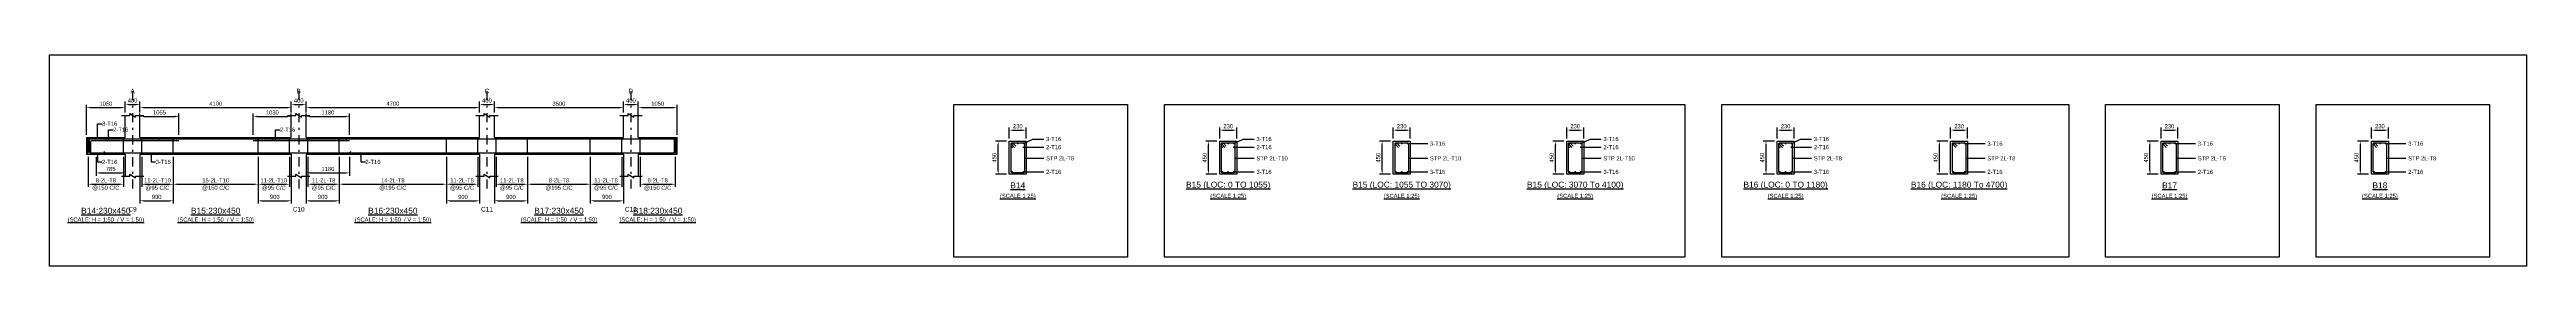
# Model space of a CAD drawing. Header units: inches. Extents: x -2000 to 143800, y -765100 to 3300.
# Drawn here: x -2000 to 132200, y -235200 to -223700 of the extents above; entities that cross this region are included whole.
import ezdxf
from ezdxf.enums import TextEntityAlignment as Align

# ---------------------------------------------------------------- set-up
doc = ezdxf.new("R2010")
doc.units = ezdxf.units.IN
doc.header["$LTSCALE"] = 1000
doc.header["$MEASUREMENT"] = 0
doc.linetypes.add('SCCenter', pattern=[1.2, 0.5, -0.3, 0.1, -0.3])
for name, color, linetype in [('Concrete Line', 2, 'Continuous'), ('Cut Line', 31, 'Continuous'), ('Dimension', 31, 'Continuous'), ('Grid', 8, 'Continuous'), ('Labels', 4, 'Continuous'), ('Labels_Support', 4, 'Continuous'), ('Link', 225, 'Continuous'), ('Reinforcement', 4, 'Continuous'), ('Schedule Border', 60, 'Continuous'), ('Spacer', 4, 'Continuous'), ('Text', 31, 'Continuous'), ('Text_Scale', 31, 'Continuous')]:
    doc.layers.add(name, color=color, linetype=linetype)
doc.styles.add('SC-SansSerif', font='SansSerif')
doc.styles.get("Standard").update_dxf_attribs({"font": 'txt.shx'})
doc.dimstyles.new('SCBBSDimStyl', dxfattribs={"dimtxt": 225, "dimasz": 200, "dimexe": 150, "dimexo": 150, "dimgap": 100, "dimtad": 1, "dimtoh": 1, "dimdec": 0, "dimzin": 0, "dimdsep": 46, "dimtxsty": 'SC-SansSerif', "dimcen": 0.09, "dimclrd": 8, "dimclre": 8, "dimclrt": 31, "dimadec": 0, "dimazin": 0, "dimtfac": 1, "dimtdec": 0, "dimtix": 1, "dimtofl": 0, "dimtmove": 0, "dimatfit": 3, "dimfxl": 1, "dimtolj": 1, "dimtzin": 0, "dimarcsym": 0})
doc.dimstyles.get("Standard").update_dxf_attribs({"dimtxt": 0.18, "dimasz": 225, "dimexe": 0.18, "dimexo": 0.0625, "dimgap": 0.09, "dimtad": 0, "dimtih": 1, "dimtoh": 1, "dimdec": 4, "dimzin": 0, "dimdsep": 46, "dimtxsty": 'Standard', "dimcen": 0.09, "dimadec": 0, "dimazin": 0, "dimtfac": 1, "dimtdec": 4, "dimtofl": 0, "dimtmove": 0, "dimatfit": 3, "dimfxl": 1, "dimtolj": 1, "dimtzin": 0, "dimarcsym": 0})

# ---------------------------------------------------------------- blocks, each defined once
blk = doc.blocks.new('*D133')
at = {"color": 8, "linetype": 'ByBlock', "lineweight": -2}
for p, q in [((100, -229250), (100, -230890)), ((2000, -229250), (2000, -230890)), ((300, -230740), (1800, -230740))]:
    blk.add_line(p, q, dxfattribs=at)
at = {"color": 8}
for points in [[(100, -230740), (300, -230707), (300, -230773)], [(2000, -230740), (1800, -230773), (1800, -230707)]]:
    blk.add_solid(points, dxfattribs=at)
at = {"layer": 'DEFPOINTS', "color": 31}
for p in [(100, -229100), (2000, -229100), (100, -230740)]:
    blk.add_point(p, dxfattribs=at)
at = {"color": 31, "char_height": 225, "attachment_point": 5, "style": 'SC-SansSerif'}
for s, insert in [('\\A1;@150 C/C', (1050, -230952)), ('\\A1;8-2L-T8', (1050, -230528))]:
    blk.add_mtext(s, dxfattribs=dict(at, insert=insert))
blk = doc.blocks.new('*D134')
at = {"color": 8, "linetype": 'ByBlock', "lineweight": -2}
for p, q in [((3000, -229250), (3000, -230890)), ((4700, -229250), (4700, -230890)), ((3200, -230740), (4500, -230740))]:
    blk.add_line(p, q, dxfattribs=at)
at = {"color": 8}
for points in [[(3000, -230740), (3200, -230707), (3200, -230773)], [(4700, -230740), (4500, -230773), (4500, -230707)]]:
    blk.add_solid(points, dxfattribs=at)
at = {"layer": 'DEFPOINTS', "color": 31}
for p in [(3000, -229100), (4700, -229100), (3000, -230740)]:
    blk.add_point(p, dxfattribs=at)
at = {"color": 31, "char_height": 225, "attachment_point": 5, "style": 'SC-SansSerif'}
for s, insert in [('\\A1;11-2L-T10', (3850, -230528)), ('\\A1;@95 C/C', (3850, -230952))]:
    blk.add_mtext(s, dxfattribs=dict(at, insert=insert))
blk = doc.blocks.new('*D135')
at = {"color": 8, "linetype": 'ByBlock', "lineweight": -2}
for p, q in [((2900, -229250), (2900, -231790)), ((4700, -229250), (4700, -231790)), ((3100, -231640), (4500, -231640))]:
    blk.add_line(p, q, dxfattribs=at)
at = {"color": 8}
for points in [[(2900, -231640), (3100, -231607), (3100, -231673)], [(4700, -231640), (4500, -231673), (4500, -231607)]]:
    blk.add_solid(points, dxfattribs=at)
at = {"layer": 'DEFPOINTS', "color": 31}
for p in [(2900, -229100), (4700, -229100), (2900, -231640)]:
    blk.add_point(p, dxfattribs=at)
at = {"color": 31, "insert": (3800, -231428), "char_height": 225, "attachment_point": 5, "style": 'SC-SansSerif'}
blk.add_mtext('\\A1;900', dxfattribs=at)
blk = doc.blocks.new('*D136')
at = {"color": 8, "linetype": 'ByBlock', "lineweight": -2}
for p, q in [((4700, -229250), (4700, -230890)), ((9300, -229250), (9300, -230890)), ((4900, -230740), (9100, -230740))]:
    blk.add_line(p, q, dxfattribs=at)
at = {"color": 8}
for points in [[(4700, -230740), (4900, -230707), (4900, -230773)], [(9300, -230740), (9100, -230773), (9100, -230707)]]:
    blk.add_solid(points, dxfattribs=at)
at = {"layer": 'DEFPOINTS', "color": 31}
for p in [(4700, -229100), (9300, -229100), (4700, -230740)]:
    blk.add_point(p, dxfattribs=at)
at = {"color": 31, "char_height": 225, "attachment_point": 5, "style": 'SC-SansSerif'}
for s, insert in [('\\A1;@150 C/C', (7000, -230952)), ('\\A1;15-2L-T10', (7000, -230528))]:
    blk.add_mtext(s, dxfattribs=dict(at, insert=insert))
blk = doc.blocks.new('*D137')
at = {"color": 8, "linetype": 'ByBlock', "lineweight": -2}
for p, q in [((9300, -229250), (9300, -230890)), ((11000, -229250), (11000, -230890)), ((9500, -230740), (10800, -230740))]:
    blk.add_line(p, q, dxfattribs=at)
at = {"color": 8}
for points in [[(9300, -230740), (9500, -230707), (9500, -230773)], [(11000, -230740), (10800, -230773), (10800, -230707)]]:
    blk.add_solid(points, dxfattribs=at)
at = {"layer": 'DEFPOINTS', "color": 31}
for p in [(9300, -229100), (11000, -229100), (9300, -230740)]:
    blk.add_point(p, dxfattribs=at)
at = {"color": 31, "char_height": 225, "attachment_point": 5, "style": 'SC-SansSerif'}
for s, insert in [('\\A1;11-2L-T10', (10150, -230528)), ('\\A1;@95 C/C', (10150, -230952))]:
    blk.add_mtext(s, dxfattribs=dict(at, insert=insert))
blk = doc.blocks.new('*D138')
at = {"color": 8, "linetype": 'ByBlock', "lineweight": -2}
for p, q in [((9300, -229250), (9300, -231790)), ((11100, -229250), (11100, -231790)), ((9500, -231640), (10900, -231640))]:
    blk.add_line(p, q, dxfattribs=at)
at = {"color": 8}
for points in [[(9300, -231640), (9500, -231607), (9500, -231673)], [(11100, -231640), (10900, -231673), (10900, -231607)]]:
    blk.add_solid(points, dxfattribs=at)
at = {"layer": 'DEFPOINTS', "color": 31}
for p in [(9300, -229100), (11100, -229100), (9300, -231640)]:
    blk.add_point(p, dxfattribs=at)
at = {"color": 31, "insert": (10200, -231428), "char_height": 225, "attachment_point": 5, "style": 'SC-SansSerif'}
blk.add_mtext('\\A1;900', dxfattribs=at)
blk = doc.blocks.new('*D139')
at = {"color": 8, "linetype": 'ByBlock', "lineweight": -2}
for p, q in [((12000, -229250), (12000, -230890)), ((13700, -229250), (13700, -230890)), ((12200, -230740), (13500, -230740))]:
    blk.add_line(p, q, dxfattribs=at)
at = {"color": 8}
for points in [[(12000, -230740), (12200, -230707), (12200, -230773)], [(13700, -230740), (13500, -230773), (13500, -230707)]]:
    blk.add_solid(points, dxfattribs=at)
at = {"layer": 'DEFPOINTS', "color": 31}
for p in [(12000, -229100), (13700, -229100), (12000, -230740)]:
    blk.add_point(p, dxfattribs=at)
at = {"color": 31, "char_height": 225, "attachment_point": 5, "style": 'SC-SansSerif'}
for s, insert in [('\\A1;@95 C/C', (12850, -230952)), ('\\A1;11-2L-T8', (12850, -230528))]:
    blk.add_mtext(s, dxfattribs=dict(at, insert=insert))
blk = doc.blocks.new('*D140')
at = {"color": 8, "linetype": 'ByBlock', "lineweight": -2}
for p, q in [((11900, -229250), (11900, -231790)), ((13700, -229250), (13700, -231790)), ((12100, -231640), (13500, -231640))]:
    blk.add_line(p, q, dxfattribs=at)
at = {"color": 8}
for points in [[(11900, -231640), (12100, -231607), (12100, -231673)], [(13700, -231640), (13500, -231673), (13500, -231607)]]:
    blk.add_solid(points, dxfattribs=at)
at = {"layer": 'DEFPOINTS', "color": 31}
for p in [(11900, -229100), (13700, -229100), (11900, -231640)]:
    blk.add_point(p, dxfattribs=at)
at = {"color": 31, "insert": (12800, -231428), "char_height": 225, "attachment_point": 5, "style": 'SC-SansSerif'}
blk.add_mtext('\\A1;900', dxfattribs=at)
blk = doc.blocks.new('*D141')
at = {"color": 8, "linetype": 'ByBlock', "lineweight": -2}
for p, q in [((13700, -229250), (13700, -230890)), ((19500, -229250), (19500, -230890)), ((13900, -230740), (19300, -230740))]:
    blk.add_line(p, q, dxfattribs=at)
at = {"color": 8}
for points in [[(13700, -230740), (13900, -230707), (13900, -230773)], [(19500, -230740), (19300, -230773), (19300, -230707)]]:
    blk.add_solid(points, dxfattribs=at)
at = {"layer": 'DEFPOINTS', "color": 31}
for p in [(13700, -229100), (19500, -229100), (13700, -230740)]:
    blk.add_point(p, dxfattribs=at)
at = {"color": 31, "char_height": 225, "attachment_point": 5, "style": 'SC-SansSerif'}
for s, insert in [('\\A1;@195 C/C', (16600, -230952)), ('\\A1;14-2L-T8', (16600, -230528))]:
    blk.add_mtext(s, dxfattribs=dict(at, insert=insert))
blk = doc.blocks.new('*D142')
at = {"color": 8, "linetype": 'ByBlock', "lineweight": -2}
for p, q in [((19500, -229250), (19500, -230890)), ((21200, -229250), (21200, -230890)), ((19700, -230740), (21000, -230740))]:
    blk.add_line(p, q, dxfattribs=at)
at = {"color": 8}
for points in [[(19500, -230740), (19700, -230707), (19700, -230773)], [(21200, -230740), (21000, -230773), (21000, -230707)]]:
    blk.add_solid(points, dxfattribs=at)
at = {"layer": 'DEFPOINTS', "color": 31}
for p in [(19500, -229100), (21200, -229100), (19500, -230740)]:
    blk.add_point(p, dxfattribs=at)
at = {"color": 31, "char_height": 225, "attachment_point": 5, "style": 'SC-SansSerif'}
for s, insert in [('\\A1;@95 C/C', (20350, -230952)), ('\\A1;11-2L-T8', (20350, -230528))]:
    blk.add_mtext(s, dxfattribs=dict(at, insert=insert))
blk = doc.blocks.new('*D143')
at = {"color": 8, "linetype": 'ByBlock', "lineweight": -2}
for p, q in [((19500, -229250), (19500, -231790)), ((21300, -229250), (21300, -231790)), ((19700, -231640), (21100, -231640))]:
    blk.add_line(p, q, dxfattribs=at)
at = {"color": 8}
for points in [[(19500, -231640), (19700, -231607), (19700, -231673)], [(21300, -231640), (21100, -231673), (21100, -231607)]]:
    blk.add_solid(points, dxfattribs=at)
at = {"layer": 'DEFPOINTS', "color": 31}
for p in [(19500, -229100), (21300, -229100), (19500, -231640)]:
    blk.add_point(p, dxfattribs=at)
at = {"color": 31, "insert": (20400, -231428), "char_height": 225, "attachment_point": 5, "style": 'SC-SansSerif'}
blk.add_mtext('\\A1;900', dxfattribs=at)
blk = doc.blocks.new('*D144')
at = {"color": 8, "linetype": 'ByBlock', "lineweight": -2}
for p, q in [((22200, -229250), (22200, -230890)), ((23900, -229250), (23900, -230890)), ((22400, -230740), (23700, -230740))]:
    blk.add_line(p, q, dxfattribs=at)
at = {"color": 8}
for points in [[(22200, -230740), (22400, -230707), (22400, -230773)], [(23900, -230740), (23700, -230773), (23700, -230707)]]:
    blk.add_solid(points, dxfattribs=at)
at = {"layer": 'DEFPOINTS', "color": 31}
for p in [(22200, -229100), (23900, -229100), (22200, -230740)]:
    blk.add_point(p, dxfattribs=at)
at = {"color": 31, "char_height": 225, "attachment_point": 5, "style": 'SC-SansSerif'}
for s, insert in [('\\A1;@95 C/C', (23050, -230952)), ('\\A1;11-2L-T8', (23050, -230528))]:
    blk.add_mtext(s, dxfattribs=dict(at, insert=insert))
blk = doc.blocks.new('*D145')
at = {"color": 8, "linetype": 'ByBlock', "lineweight": -2}
for p, q in [((22100, -229250), (22100, -231790)), ((23900, -229250), (23900, -231790)), ((22300, -231640), (23700, -231640))]:
    blk.add_line(p, q, dxfattribs=at)
at = {"color": 8}
for points in [[(22100, -231640), (22300, -231607), (22300, -231673)], [(23900, -231640), (23700, -231673), (23700, -231607)]]:
    blk.add_solid(points, dxfattribs=at)
at = {"layer": 'DEFPOINTS', "color": 31}
for p in [(22100, -229100), (23900, -229100), (22100, -231640)]:
    blk.add_point(p, dxfattribs=at)
at = {"color": 31, "insert": (23000, -231428), "char_height": 225, "attachment_point": 5, "style": 'SC-SansSerif'}
blk.add_mtext('\\A1;900', dxfattribs=at)
blk = doc.blocks.new('*D146')
at = {"color": 8, "linetype": 'ByBlock', "lineweight": -2}
for p, q in [((23900, -229250), (23900, -230890)), ((27300, -229250), (27300, -230890)), ((24100, -230740), (27100, -230740))]:
    blk.add_line(p, q, dxfattribs=at)
at = {"color": 8}
for points in [[(23900, -230740), (24100, -230707), (24100, -230773)], [(27300, -230740), (27100, -230773), (27100, -230707)]]:
    blk.add_solid(points, dxfattribs=at)
at = {"layer": 'DEFPOINTS', "color": 31}
for p in [(23900, -229100), (27300, -229100), (23900, -230740)]:
    blk.add_point(p, dxfattribs=at)
at = {"color": 31, "char_height": 225, "attachment_point": 5, "style": 'SC-SansSerif'}
for s, insert in [('\\A1;@195 C/C', (25600, -230952)), ('\\A1;8-2L-T8', (25600, -230528))]:
    blk.add_mtext(s, dxfattribs=dict(at, insert=insert))
blk = doc.blocks.new('*D147')
at = {"color": 8, "linetype": 'ByBlock', "lineweight": -2}
for p, q in [((27300, -229250), (27300, -230890)), ((29000, -229250), (29000, -230890)), ((27500, -230740), (28800, -230740))]:
    blk.add_line(p, q, dxfattribs=at)
at = {"color": 8}
for points in [[(27300, -230740), (27500, -230707), (27500, -230773)], [(29000, -230740), (28800, -230773), (28800, -230707)]]:
    blk.add_solid(points, dxfattribs=at)
at = {"layer": 'DEFPOINTS', "color": 31}
for p in [(27300, -229100), (29000, -229100), (27300, -230740)]:
    blk.add_point(p, dxfattribs=at)
at = {"color": 31, "char_height": 225, "attachment_point": 5, "style": 'SC-SansSerif'}
for s, insert in [('\\A1;@95 C/C', (28150, -230952)), ('\\A1;11-2L-T8', (28150, -230528))]:
    blk.add_mtext(s, dxfattribs=dict(at, insert=insert))
blk = doc.blocks.new('*D148')
at = {"color": 8, "linetype": 'ByBlock', "lineweight": -2}
for p, q in [((27300, -229250), (27300, -231790)), ((29100, -229250), (29100, -231790)), ((27500, -231640), (28900, -231640))]:
    blk.add_line(p, q, dxfattribs=at)
at = {"color": 8}
for points in [[(27300, -231640), (27500, -231607), (27500, -231673)], [(29100, -231640), (28900, -231673), (28900, -231607)]]:
    blk.add_solid(points, dxfattribs=at)
at = {"layer": 'DEFPOINTS', "color": 31}
for p in [(27300, -229100), (29100, -229100), (27300, -231640)]:
    blk.add_point(p, dxfattribs=at)
at = {"color": 31, "insert": (28200, -231428), "char_height": 225, "attachment_point": 5, "style": 'SC-SansSerif'}
blk.add_mtext('\\A1;900', dxfattribs=at)
blk = doc.blocks.new('*D149')
at = {"color": 8, "linetype": 'ByBlock', "lineweight": -2}
for p, q in [((30000, -229250), (30000, -230890)), ((31900, -229250), (31900, -230890)), ((30200, -230740), (31700, -230740))]:
    blk.add_line(p, q, dxfattribs=at)
at = {"color": 8}
for points in [[(30000, -230740), (30200, -230707), (30200, -230773)], [(31900, -230740), (31700, -230773), (31700, -230707)]]:
    blk.add_solid(points, dxfattribs=at)
at = {"layer": 'DEFPOINTS', "color": 31}
for p in [(30000, -229100), (31900, -229100), (30000, -230740)]:
    blk.add_point(p, dxfattribs=at)
at = {"color": 31, "char_height": 225, "attachment_point": 5, "style": 'SC-SansSerif'}
for s, insert in [('\\A1;@150 C/C', (30950, -230952)), ('\\A1;8-2L-T8', (30950, -230528))]:
    blk.add_mtext(s, dxfattribs=dict(at, insert=insert))
blk = doc.blocks.new('*D150')
at = {"color": 8, "linetype": 'ByBlock', "lineweight": -2}
for p, q in [((9040, -228050), (9040, -226900)), ((9240, -227050), (10900, -227050)), ((11100, -228050), (11100, -226900))]:
    blk.add_line(p, q, dxfattribs=at)
at = {"color": 8}
for points in [[(9040, -227050), (9240, -227017), (9240, -227083)], [(11100, -227050), (10900, -227083), (10900, -227017)]]:
    blk.add_solid(points, dxfattribs=at)
at = {"layer": 'DEFPOINTS', "color": 31}
for p in [(9040, -227050), (9040, -228200), (11100, -228200)]:
    blk.add_point(p, dxfattribs=at)
at = {"color": 31, "insert": (10070, -226838), "char_height": 225, "attachment_point": 5, "style": 'SC-SansSerif'}
blk.add_mtext('\\A1;1030', dxfattribs=at)
blk = doc.blocks.new('*D151')
at = {"color": 8, "linetype": 'ByBlock', "lineweight": -2}
for p, q in [((2900, -228050), (2900, -226900)), ((3100, -227050), (4810, -227050)), ((5010, -228050), (5010, -226900))]:
    blk.add_line(p, q, dxfattribs=at)
at = {"color": 8}
for points in [[(2900, -227050), (3100, -227017), (3100, -227083)], [(5010, -227050), (4810, -227083), (4810, -227017)]]:
    blk.add_solid(points, dxfattribs=at)
at = {"layer": 'DEFPOINTS', "color": 31}
for p in [(2900, -227050), (2900, -228200), (5010, -228200)]:
    blk.add_point(p, dxfattribs=at)
at = {"color": 31, "insert": (3955, -226838), "char_height": 225, "attachment_point": 5, "style": 'SC-SansSerif'}
blk.add_mtext('\\A1;1055', dxfattribs=at)
blk = doc.blocks.new('*D152')
at = {"color": 8, "linetype": 'ByBlock', "lineweight": -2}
for p, q in [((11900, -228050), (11900, -226900)), ((12100, -227050), (14060, -227050)), ((14260, -228050), (14260, -226900))]:
    blk.add_line(p, q, dxfattribs=at)
at = {"color": 8}
for points in [[(11900, -227050), (12100, -227017), (12100, -227083)], [(14260, -227050), (14060, -227083), (14060, -227017)]]:
    blk.add_solid(points, dxfattribs=at)
at = {"layer": 'DEFPOINTS', "color": 31}
for p in [(11900, -227050), (11900, -228200), (14260, -228200)]:
    blk.add_point(p, dxfattribs=at)
at = {"color": 31, "insert": (13080, -226838), "char_height": 225, "attachment_point": 5, "style": 'SC-SansSerif'}
blk.add_mtext('\\A1;1180', dxfattribs=at)
blk = doc.blocks.new('*D153')
at = {"color": 8, "linetype": 'ByBlock', "lineweight": -2}
for p, q in [((530, -229250), (530, -230275)), ((2100, -229250), (2100, -230275)), ((730, -230125), (1900, -230125))]:
    blk.add_line(p, q, dxfattribs=at)
at = {"color": 8}
for points in [[(530, -230125), (730, -230092), (730, -230158)], [(2100, -230125), (1900, -230158), (1900, -230092)]]:
    blk.add_solid(points, dxfattribs=at)
at = {"layer": 'DEFPOINTS', "color": 31}
for p in [(530, -229100), (2100, -229100), (530, -230125)]:
    blk.add_point(p, dxfattribs=at)
at = {"color": 31, "insert": (1315, -229912), "char_height": 225, "attachment_point": 5, "style": 'SC-SansSerif'}
blk.add_mtext('\\A1;785', dxfattribs=at)
blk = doc.blocks.new('*D154')
at = {"color": 8, "linetype": 'ByBlock', "lineweight": -2}
for p, q in [((11900, -229250), (11900, -230275)), ((14260, -229250), (14260, -230275)), ((12100, -230125), (14060, -230125))]:
    blk.add_line(p, q, dxfattribs=at)
at = {"color": 8}
for points in [[(11900, -230125), (12100, -230092), (12100, -230158)], [(14260, -230125), (14060, -230158), (14060, -230092)]]:
    blk.add_solid(points, dxfattribs=at)
at = {"layer": 'DEFPOINTS', "color": 31}
for p in [(11900, -229100), (14260, -229100), (11900, -230125)]:
    blk.add_point(p, dxfattribs=at)
at = {"color": 31, "insert": (13080, -229912), "char_height": 225, "attachment_point": 5, "style": 'SC-SansSerif'}
blk.add_mtext('\\A1;1180', dxfattribs=at)
blk = doc.blocks.new('*D155')
at = {"color": 8, "linetype": 'ByBlock', "lineweight": -2}
for p, q in [((50000, -228250), (50000, -227650)), ((50200, -227800), (50720, -227800)), ((50920, -228250), (50920, -227650))]:
    blk.add_line(p, q, dxfattribs=at)
at = {"color": 8}
for points in [[(50000, -227800), (50200, -227767), (50200, -227833)], [(50920, -227800), (50720, -227833), (50720, -227767)]]:
    blk.add_solid(points, dxfattribs=at)
at = {"layer": 'DEFPOINTS', "color": 31}
for p in [(50000, -227800), (50000, -228400), (50920, -228400)]:
    blk.add_point(p, dxfattribs=at)
at = {"color": 31, "insert": (50460, -227588), "char_height": 225, "attachment_point": 5, "style": 'SC-SansSerif'}
blk.add_mtext('\\A1;230', dxfattribs=at)
blk = doc.blocks.new('*D156')
at = {"color": 8, "linetype": 'ByBlock', "lineweight": -2}
for p, q in [((49850, -228400), (49250, -228400)), ((49400, -230000), (49400, -228600)), ((49850, -230200), (49250, -230200))]:
    blk.add_line(p, q, dxfattribs=at)
at = {"color": 8}
for points in [[(49400, -228400), (49433, -228600), (49367, -228600)], [(49400, -230200), (49367, -230000), (49433, -230000)]]:
    blk.add_solid(points, dxfattribs=at)
at = {"layer": 'DEFPOINTS', "color": 31}
for p in [(50000, -228400), (49400, -230200), (50000, -230200)]:
    blk.add_point(p, dxfattribs=at)
at = {"color": 31, "insert": (49188, -229300), "char_height": 225, "attachment_point": 5, "rotation": 90, "style": 'SC-SansSerif'}
blk.add_mtext('\\A1;450', dxfattribs=at)
blk = doc.blocks.new('*D157')
at = {"color": 8, "linetype": 'ByBlock', "lineweight": -2}
for p, q in [((61400, -228250), (61400, -227650)), ((61600, -227800), (62120, -227800)), ((62320, -228250), (62320, -227650))]:
    blk.add_line(p, q, dxfattribs=at)
at = {"color": 8}
for points in [[(61400, -227800), (61600, -227767), (61600, -227833)], [(62320, -227800), (62120, -227833), (62120, -227767)]]:
    blk.add_solid(points, dxfattribs=at)
at = {"layer": 'DEFPOINTS', "color": 31}
for p in [(61400, -227800), (61400, -228400), (62320, -228400)]:
    blk.add_point(p, dxfattribs=at)
at = {"color": 31, "insert": (61860, -227588), "char_height": 225, "attachment_point": 5, "style": 'SC-SansSerif'}
blk.add_mtext('\\A1;230', dxfattribs=at)
blk = doc.blocks.new('*D158')
at = {"color": 8, "linetype": 'ByBlock', "lineweight": -2}
for p, q in [((61250, -228400), (60650, -228400)), ((60800, -230000), (60800, -228600)), ((61250, -230200), (60650, -230200))]:
    blk.add_line(p, q, dxfattribs=at)
at = {"color": 8}
for points in [[(60800, -228400), (60833, -228600), (60767, -228600)], [(60800, -230200), (60767, -230000), (60833, -230000)]]:
    blk.add_solid(points, dxfattribs=at)
at = {"layer": 'DEFPOINTS', "color": 31}
for p in [(61400, -228400), (60800, -230200), (61400, -230200)]:
    blk.add_point(p, dxfattribs=at)
at = {"color": 31, "insert": (60588, -229300), "char_height": 225, "attachment_point": 5, "rotation": 90, "style": 'SC-SansSerif'}
blk.add_mtext('\\A1;450', dxfattribs=at)
blk = doc.blocks.new('*D159')
at = {"color": 8, "linetype": 'ByBlock', "lineweight": -2}
for p, q in [((70800, -228250), (70800, -227650)), ((71000, -227800), (71520, -227800)), ((71720, -228250), (71720, -227650))]:
    blk.add_line(p, q, dxfattribs=at)
at = {"color": 8}
for points in [[(70800, -227800), (71000, -227767), (71000, -227833)], [(71720, -227800), (71520, -227833), (71520, -227767)]]:
    blk.add_solid(points, dxfattribs=at)
at = {"layer": 'DEFPOINTS', "color": 31}
for p in [(70800, -227800), (70800, -228400), (71720, -228400)]:
    blk.add_point(p, dxfattribs=at)
at = {"color": 31, "insert": (71260, -227588), "char_height": 225, "attachment_point": 5, "style": 'SC-SansSerif'}
blk.add_mtext('\\A1;230', dxfattribs=at)
blk = doc.blocks.new('*D160')
at = {"color": 8, "linetype": 'ByBlock', "lineweight": -2}
for p, q in [((70650, -228400), (70050, -228400)), ((70200, -230000), (70200, -228600)), ((70650, -230200), (70050, -230200))]:
    blk.add_line(p, q, dxfattribs=at)
at = {"color": 8}
for points in [[(70200, -228400), (70233, -228600), (70167, -228600)], [(70200, -230200), (70167, -230000), (70233, -230000)]]:
    blk.add_solid(points, dxfattribs=at)
at = {"layer": 'DEFPOINTS', "color": 31}
for p in [(70800, -228400), (70200, -230200), (70800, -230200)]:
    blk.add_point(p, dxfattribs=at)
at = {"color": 31, "insert": (69988, -229300), "char_height": 225, "attachment_point": 5, "rotation": 90, "style": 'SC-SansSerif'}
blk.add_mtext('\\A1;450', dxfattribs=at)
blk = doc.blocks.new('*D161')
at = {"color": 8, "linetype": 'ByBlock', "lineweight": -2}
for p, q in [((80200, -228250), (80200, -227650)), ((80400, -227800), (80920, -227800)), ((81120, -228250), (81120, -227650))]:
    blk.add_line(p, q, dxfattribs=at)
at = {"color": 8}
for points in [[(80200, -227800), (80400, -227767), (80400, -227833)], [(81120, -227800), (80920, -227833), (80920, -227767)]]:
    blk.add_solid(points, dxfattribs=at)
at = {"layer": 'DEFPOINTS', "color": 31}
for p in [(80200, -227800), (80200, -228400), (81120, -228400)]:
    blk.add_point(p, dxfattribs=at)
at = {"color": 31, "insert": (80660, -227588), "char_height": 225, "attachment_point": 5, "style": 'SC-SansSerif'}
blk.add_mtext('\\A1;230', dxfattribs=at)
blk = doc.blocks.new('*D162')
at = {"color": 8, "linetype": 'ByBlock', "lineweight": -2}
for p, q in [((80050, -228400), (79450, -228400)), ((79600, -230000), (79600, -228600)), ((80050, -230200), (79450, -230200))]:
    blk.add_line(p, q, dxfattribs=at)
at = {"color": 8}
for points in [[(79600, -228400), (79633, -228600), (79567, -228600)], [(79600, -230200), (79567, -230000), (79633, -230000)]]:
    blk.add_solid(points, dxfattribs=at)
at = {"layer": 'DEFPOINTS', "color": 31}
for p in [(80200, -228400), (79600, -230200), (80200, -230200)]:
    blk.add_point(p, dxfattribs=at)
at = {"color": 31, "insert": (79388, -229300), "char_height": 225, "attachment_point": 5, "rotation": 90, "style": 'SC-SansSerif'}
blk.add_mtext('\\A1;450', dxfattribs=at)
blk = doc.blocks.new('*D163')
at = {"color": 8, "linetype": 'ByBlock', "lineweight": -2}
for p, q in [((91600, -228250), (91600, -227650)), ((91800, -227800), (92320, -227800)), ((92520, -228250), (92520, -227650))]:
    blk.add_line(p, q, dxfattribs=at)
at = {"color": 8}
for points in [[(91600, -227800), (91800, -227767), (91800, -227833)], [(92520, -227800), (92320, -227833), (92320, -227767)]]:
    blk.add_solid(points, dxfattribs=at)
at = {"layer": 'DEFPOINTS', "color": 31}
for p in [(91600, -227800), (91600, -228400), (92520, -228400)]:
    blk.add_point(p, dxfattribs=at)
at = {"color": 31, "insert": (92060, -227588), "char_height": 225, "attachment_point": 5, "style": 'SC-SansSerif'}
blk.add_mtext('\\A1;230', dxfattribs=at)
blk = doc.blocks.new('*D164')
at = {"color": 8, "linetype": 'ByBlock', "lineweight": -2}
for p, q in [((91450, -228400), (90850, -228400)), ((91000, -230000), (91000, -228600)), ((91450, -230200), (90850, -230200))]:
    blk.add_line(p, q, dxfattribs=at)
at = {"color": 8}
for points in [[(91000, -228400), (91033, -228600), (90967, -228600)], [(91000, -230200), (90967, -230000), (91033, -230000)]]:
    blk.add_solid(points, dxfattribs=at)
at = {"layer": 'DEFPOINTS', "color": 31}
for p in [(91600, -228400), (91000, -230200), (91600, -230200)]:
    blk.add_point(p, dxfattribs=at)
at = {"color": 31, "insert": (90788, -229300), "char_height": 225, "attachment_point": 5, "rotation": 90, "style": 'SC-SansSerif'}
blk.add_mtext('\\A1;450', dxfattribs=at)
blk = doc.blocks.new('*D165')
at = {"color": 8, "linetype": 'ByBlock', "lineweight": -2}
for p, q in [((101000, -228250), (101000, -227650)), ((101200, -227800), (101720, -227800)), ((101920, -228250), (101920, -227650))]:
    blk.add_line(p, q, dxfattribs=at)
at = {"color": 8}
for points in [[(101000, -227800), (101200, -227767), (101200, -227833)], [(101920, -227800), (101720, -227833), (101720, -227767)]]:
    blk.add_solid(points, dxfattribs=at)
at = {"layer": 'DEFPOINTS', "color": 31}
for p in [(101000, -227800), (101000, -228400), (101920, -228400)]:
    blk.add_point(p, dxfattribs=at)
at = {"color": 31, "insert": (101460, -227588), "char_height": 225, "attachment_point": 5, "style": 'SC-SansSerif'}
blk.add_mtext('\\A1;230', dxfattribs=at)
blk = doc.blocks.new('*D166')
at = {"color": 8, "linetype": 'ByBlock', "lineweight": -2}
for p, q in [((100850, -228400), (100250, -228400)), ((100400, -230000), (100400, -228600)), ((100850, -230200), (100250, -230200))]:
    blk.add_line(p, q, dxfattribs=at)
at = {"color": 8}
for points in [[(100400, -228400), (100433, -228600), (100367, -228600)], [(100400, -230200), (100367, -230000), (100433, -230000)]]:
    blk.add_solid(points, dxfattribs=at)
at = {"layer": 'DEFPOINTS', "color": 31}
for p in [(101000, -228400), (100400, -230200), (101000, -230200)]:
    blk.add_point(p, dxfattribs=at)
at = {"color": 31, "insert": (100188, -229300), "char_height": 225, "attachment_point": 5, "rotation": 90, "style": 'SC-SansSerif'}
blk.add_mtext('\\A1;450', dxfattribs=at)
blk = doc.blocks.new('*D167')
at = {"color": 8, "linetype": 'ByBlock', "lineweight": -2}
for p, q in [((112400, -228250), (112400, -227650)), ((112600, -227800), (113120, -227800)), ((113320, -228250), (113320, -227650))]:
    blk.add_line(p, q, dxfattribs=at)
at = {"color": 8}
for points in [[(112400, -227800), (112600, -227767), (112600, -227833)], [(113320, -227800), (113120, -227833), (113120, -227767)]]:
    blk.add_solid(points, dxfattribs=at)
at = {"layer": 'DEFPOINTS', "color": 31}
for p in [(112400, -227800), (112400, -228400), (113320, -228400)]:
    blk.add_point(p, dxfattribs=at)
at = {"color": 31, "insert": (112860, -227588), "char_height": 225, "attachment_point": 5, "style": 'SC-SansSerif'}
blk.add_mtext('\\A1;230', dxfattribs=at)
blk = doc.blocks.new('*D168')
at = {"color": 8, "linetype": 'ByBlock', "lineweight": -2}
for p, q in [((112250, -228400), (111650, -228400)), ((111800, -230000), (111800, -228600)), ((112250, -230200), (111650, -230200))]:
    blk.add_line(p, q, dxfattribs=at)
at = {"color": 8}
for points in [[(111800, -228400), (111833, -228600), (111767, -228600)], [(111800, -230200), (111767, -230000), (111833, -230000)]]:
    blk.add_solid(points, dxfattribs=at)
at = {"layer": 'DEFPOINTS', "color": 31}
for p in [(112400, -228400), (111800, -230200), (112400, -230200)]:
    blk.add_point(p, dxfattribs=at)
at = {"color": 31, "insert": (111588, -229300), "char_height": 225, "attachment_point": 5, "rotation": 90, "style": 'SC-SansSerif'}
blk.add_mtext('\\A1;450', dxfattribs=at)
blk = doc.blocks.new('*D169')
at = {"color": 8, "linetype": 'ByBlock', "lineweight": -2}
for p, q in [((123800, -228250), (123800, -227650)), ((124000, -227800), (124520, -227800)), ((124720, -228250), (124720, -227650))]:
    blk.add_line(p, q, dxfattribs=at)
at = {"color": 8}
for points in [[(123800, -227800), (124000, -227767), (124000, -227833)], [(124720, -227800), (124520, -227833), (124520, -227767)]]:
    blk.add_solid(points, dxfattribs=at)
at = {"layer": 'DEFPOINTS', "color": 31}
for p in [(123800, -227800), (123800, -228400), (124720, -228400)]:
    blk.add_point(p, dxfattribs=at)
at = {"color": 31, "insert": (124260, -227588), "char_height": 225, "attachment_point": 5, "style": 'SC-SansSerif'}
blk.add_mtext('\\A1;230', dxfattribs=at)
blk = doc.blocks.new('*D170')
at = {"color": 8, "linetype": 'ByBlock', "lineweight": -2}
for p, q in [((123650, -228400), (123050, -228400)), ((123200, -230000), (123200, -228600)), ((123650, -230200), (123050, -230200))]:
    blk.add_line(p, q, dxfattribs=at)
at = {"color": 8}
for points in [[(123200, -228400), (123233, -228600), (123167, -228600)], [(123200, -230200), (123167, -230000), (123233, -230000)]]:
    blk.add_solid(points, dxfattribs=at)
at = {"layer": 'DEFPOINTS', "color": 31}
for p in [(123800, -228400), (123200, -230200), (123800, -230200)]:
    blk.add_point(p, dxfattribs=at)
at = {"color": 31, "insert": (122988, -229300), "char_height": 225, "attachment_point": 5, "rotation": 90, "style": 'SC-SansSerif'}
blk.add_mtext('\\A1;450', dxfattribs=at)
blk = doc.blocks.new('*D171')
at = {"color": 8, "linetype": 'ByBlock', "lineweight": -2}
for p, q in [((0, -228050), (0, -226425)), ((200, -226575), (1900, -226575)), ((2100, -226850), (2100, -226425))]:
    blk.add_line(p, q, dxfattribs=at)
at = {"color": 8}
for points in [[(0, -226575), (200, -226542), (200, -226608)], [(2100, -226575), (1900, -226608), (1900, -226542)]]:
    blk.add_solid(points, dxfattribs=at)
at = {"layer": 'DEFPOINTS', "color": 31}
for p in [(0, -226575), (2100, -227000), (0, -228200)]:
    blk.add_point(p, dxfattribs=at)
at = {"color": 31, "insert": (1050, -226362), "char_height": 225, "attachment_point": 5, "style": 'SC-SansSerif'}
blk.add_mtext('\\A1;1050', dxfattribs=at)
blk = doc.blocks.new('*D172')
at = {"color": 8, "linetype": 'ByBlock', "lineweight": -2}
for p, q in [((2900, -226850), (2900, -226425)), ((3100, -226575), (10900, -226575)), ((11100, -226850), (11100, -226425))]:
    blk.add_line(p, q, dxfattribs=at)
at = {"color": 8}
for points in [[(2900, -226575), (3100, -226542), (3100, -226608)], [(11100, -226575), (10900, -226608), (10900, -226542)]]:
    blk.add_solid(points, dxfattribs=at)
at = {"layer": 'DEFPOINTS', "color": 31}
for p in [(2900, -226575), (2900, -227000), (11100, -227000)]:
    blk.add_point(p, dxfattribs=at)
at = {"color": 31, "insert": (7000, -226362), "char_height": 225, "attachment_point": 5, "style": 'SC-SansSerif'}
blk.add_mtext('\\A1;4100', dxfattribs=at)
blk = doc.blocks.new('*D173')
at = {"color": 8, "linetype": 'ByBlock', "lineweight": -2}
for p, q in [((11900, -226850), (11900, -226425)), ((12100, -226575), (21100, -226575)), ((21300, -226850), (21300, -226425))]:
    blk.add_line(p, q, dxfattribs=at)
at = {"color": 8}
for points in [[(11900, -226575), (12100, -226542), (12100, -226608)], [(21300, -226575), (21100, -226608), (21100, -226542)]]:
    blk.add_solid(points, dxfattribs=at)
at = {"layer": 'DEFPOINTS', "color": 31}
for p in [(11900, -226575), (11900, -227000), (21300, -227000)]:
    blk.add_point(p, dxfattribs=at)
at = {"color": 31, "insert": (16600, -226362), "char_height": 225, "attachment_point": 5, "style": 'SC-SansSerif'}
blk.add_mtext('\\A1;4700', dxfattribs=at)
blk = doc.blocks.new('*D174')
at = {"color": 8, "linetype": 'ByBlock', "lineweight": -2}
for p, q in [((22100, -226850), (22100, -226425)), ((22300, -226575), (28900, -226575)), ((29100, -226850), (29100, -226425))]:
    blk.add_line(p, q, dxfattribs=at)
at = {"color": 8}
for points in [[(22100, -226575), (22300, -226542), (22300, -226608)], [(29100, -226575), (28900, -226608), (28900, -226542)]]:
    blk.add_solid(points, dxfattribs=at)
at = {"layer": 'DEFPOINTS', "color": 31}
for p in [(22100, -226575), (22100, -227000), (29100, -227000)]:
    blk.add_point(p, dxfattribs=at)
at = {"color": 31, "insert": (25600, -226362), "char_height": 225, "attachment_point": 5, "style": 'SC-SansSerif'}
blk.add_mtext('\\A1;3500', dxfattribs=at)
blk = doc.blocks.new('*D175')
at = {"color": 8, "linetype": 'ByBlock', "lineweight": -2}
for p, q in [((29900, -226850), (29900, -226425)), ((30100, -226575), (31800, -226575)), ((32000, -228050), (32000, -226425))]:
    blk.add_line(p, q, dxfattribs=at)
at = {"color": 8}
for points in [[(29900, -226575), (30100, -226542), (30100, -226608)], [(32000, -226575), (31800, -226608), (31800, -226542)]]:
    blk.add_solid(points, dxfattribs=at)
at = {"layer": 'DEFPOINTS', "color": 31}
for p in [(29900, -226575), (29900, -227000), (32000, -228200)]:
    blk.add_point(p, dxfattribs=at)
at = {"color": 31, "insert": (30950, -226362), "char_height": 225, "attachment_point": 5, "style": 'SC-SansSerif'}
blk.add_mtext('\\A1;1050', dxfattribs=at)
blk = doc.blocks.new('*D176')
at = {"color": 8, "linetype": 'ByBlock', "lineweight": -2}
for p, q in [((2100, -226850), (2100, -226250)), ((2300, -226400), (2700, -226400)), ((2900, -226850), (2900, -226250))]:
    blk.add_line(p, q, dxfattribs=at)
at = {"color": 8}
for points in [[(2100, -226400), (2300, -226367), (2300, -226433)], [(2900, -226400), (2700, -226433), (2700, -226367)]]:
    blk.add_solid(points, dxfattribs=at)
at = {"layer": 'DEFPOINTS', "color": 31}
for p in [(2100, -226400), (2100, -227000), (2900, -227000)]:
    blk.add_point(p, dxfattribs=at)
at = {"color": 31, "insert": (2500, -226188), "char_height": 225, "attachment_point": 5, "style": 'SC-SansSerif'}
blk.add_mtext('\\A1;400', dxfattribs=at)
blk = doc.blocks.new('*D177')
at = {"color": 8, "linetype": 'ByBlock', "lineweight": -2}
for p, q in [((11100, -226850), (11100, -226250)), ((11300, -226400), (11700, -226400)), ((11900, -226850), (11900, -226250))]:
    blk.add_line(p, q, dxfattribs=at)
at = {"color": 8}
for points in [[(11100, -226400), (11300, -226367), (11300, -226433)], [(11900, -226400), (11700, -226433), (11700, -226367)]]:
    blk.add_solid(points, dxfattribs=at)
at = {"layer": 'DEFPOINTS', "color": 31}
for p in [(11100, -226400), (11100, -227000), (11900, -227000)]:
    blk.add_point(p, dxfattribs=at)
at = {"color": 31, "insert": (11500, -226188), "char_height": 225, "attachment_point": 5, "style": 'SC-SansSerif'}
blk.add_mtext('\\A1;400', dxfattribs=at)
blk = doc.blocks.new('*D178')
at = {"color": 8, "linetype": 'ByBlock', "lineweight": -2}
for p, q in [((21300, -226850), (21300, -226250)), ((21500, -226400), (21900, -226400)), ((22100, -226850), (22100, -226250))]:
    blk.add_line(p, q, dxfattribs=at)
at = {"color": 8}
for points in [[(21300, -226400), (21500, -226367), (21500, -226433)], [(22100, -226400), (21900, -226433), (21900, -226367)]]:
    blk.add_solid(points, dxfattribs=at)
at = {"layer": 'DEFPOINTS', "color": 31}
for p in [(21300, -226400), (21300, -227000), (22100, -227000)]:
    blk.add_point(p, dxfattribs=at)
at = {"color": 31, "insert": (21700, -226188), "char_height": 225, "attachment_point": 5, "style": 'SC-SansSerif'}
blk.add_mtext('\\A1;400', dxfattribs=at)
blk = doc.blocks.new('*D179')
at = {"color": 8, "linetype": 'ByBlock', "lineweight": -2}
for p, q in [((29100, -226850), (29100, -226250)), ((29300, -226400), (29700, -226400)), ((29900, -228050), (29900, -226250))]:
    blk.add_line(p, q, dxfattribs=at)
at = {"color": 8}
for points in [[(29100, -226400), (29300, -226367), (29300, -226433)], [(29900, -226400), (29700, -226433), (29700, -226367)]]:
    blk.add_solid(points, dxfattribs=at)
at = {"layer": 'DEFPOINTS', "color": 31}
for p in [(29100, -226400), (29100, -227000), (29900, -228200)]:
    blk.add_point(p, dxfattribs=at)
at = {"color": 31, "insert": (29500, -226188), "char_height": 225, "attachment_point": 5, "style": 'SC-SansSerif'}
blk.add_mtext('\\A1;400', dxfattribs=at)

msp = doc.modelspace()

# ---------------------------------------------------------------- linework, layer by layer
at = {"layer": 'Concrete Line'}
for p, q in [((2100, -228200), (2100, -227000)), ((2900, -228200), (2900, -227000)), ((11100, -228200), (11100, -227000)), ((11900, -228200), (11900, -227000)), ((21300, -228200), (21300, -227000)), ((22100, -228200), (22100, -227000)), ((29100, -228200), (29100, -227000)), ((29900, -228200), (29900, -227000)), ((0, -228200), (0, -229100)), ((2100, -229100), (2100, -230300)), ((2900, -229100), (2900, -230300)), ((11100, -229100), (11100, -230300)), ((11900, -229100), (11900, -230300)), ((21300, -229100), (21300, -230300)), ((22100, -229100), (22100, -230300)), ((29100, -229100), (29100, -230300)), ((29900, -229100), (29900, -230300)), ((32000, -229100), (32000, -228200))]:
    msp.add_line(p, q, dxfattribs=at)
for points in [[(0, -228200), (2100, -228200)], [(0, -229100), (2100, -229100)], [(2900, -228200), (11100, -228200)], [(2900, -229100), (11100, -229100)], [(11900, -228200), (21300, -228200)], [(11900, -229100), (21300, -229100)], [(22100, -228200), (29100, -228200)], [(22100, -229100), (29100, -229100)], [(29900, -228200), (32000, -228200)], [(29900, -229100), (32000, -229100)]]:
    msp.add_lwpolyline(points, dxfattribs=at)
for points in [[(50000, -228400), (50920, -228400), (50920, -230200), (50000, -230200)], [(61400, -228400), (62320, -228400), (62320, -230200), (61400, -230200)], [(70800, -228400), (71720, -228400), (71720, -230200), (70800, -230200)], [(80200, -228400), (81120, -228400), (81120, -230200), (80200, -230200)], [(91600, -228400), (92520, -228400), (92520, -230200), (91600, -230200)], [(101000, -228400), (101920, -228400), (101920, -230200), (101000, -230200)], [(112400, -228400), (113320, -228400), (113320, -230200), (112400, -230200)], [(123800, -228400), (124720, -228400), (124720, -230200), (123800, -230200)]]:
    msp.add_lwpolyline(points, close=True, dxfattribs=at)
at = {"layer": 'Cut Line'}
for points in [[(1900, -227000), (2350, -227000), (2350, -226900), (2650, -227100), (2650, -227000), (3100, -227000)], [(10900, -227000), (11350, -227000), (11350, -226900), (11650, -227100), (11650, -227000), (12100, -227000)], [(21100, -227000), (21550, -227000), (21550, -226900), (21850, -227100), (21850, -227000), (22300, -227000)], [(28900, -227000), (29350, -227000), (29350, -226900), (29650, -227100), (29650, -227000), (30100, -227000)], [(1900, -230300), (2350, -230300), (2350, -230200), (2650, -230400), (2650, -230300), (3100, -230300)], [(10900, -230300), (11350, -230300), (11350, -230200), (11650, -230400), (11650, -230300), (12100, -230300)], [(21100, -230300), (21550, -230300), (21550, -230200), (21850, -230400), (21850, -230300), (22300, -230300)], [(28900, -230300), (29350, -230300), (29350, -230200), (29650, -230400), (29650, -230300), (30100, -230300)]]:
    msp.add_lwpolyline(points, dxfattribs=at)
at = {"layer": 'Grid', "linetype": 'SCCenter'}
for p, q in [((2500, -225675), (2500, -231100)), ((11500, -225675), (11500, -231100)), ((21700, -225675), (21700, -231100)), ((29500, -225675), (29500, -231100))]:
    msp.add_line(p, q, dxfattribs=at)
at = {"layer": 'Grid'}
for centre in [(2500, -225675), (11500, -225675), (21700, -225675), (29500, -225675)]:
    msp.add_circle(centre, 0, dxfattribs=at)
at = {"layer": 'Link'}
for p, q in [((100, -229050), (100, -228250)), ((2000, -229050), (2000, -228250)), ((3000, -229050), (3000, -228250)), ((4700, -229050), (4700, -228250)), ((9300, -229050), (9300, -228250)), ((11000, -229050), (11000, -228250)), ((12000, -229050), (12000, -228250)), ((13700, -229050), (13700, -228250)), ((19500, -229050), (19500, -228250)), ((21200, -229050), (21200, -228250)), ((22200, -229050), (22200, -228250)), ((23900, -229050), (23900, -228250)), ((27300, -229050), (27300, -228250)), ((29000, -229050), (29000, -228250)), ((30000, -229050), (30000, -228250)), ((31900, -229050), (31900, -228250))]:
    msp.add_line(p, q, dxfattribs=at)
for points in [[(50283.8, -228735.6), (50114.1, -228565.9, -0.66817864), (50148, -228484), (50772, -228484, -0.41421356), (50820, -228532), (50820, -230068, -0.41421356), (50772, -230116), (50148, -230116, -0.41421356), (50100, -230068), (50100, -228532, -0.66817864), (50181.9, -228498.1), (50351.7, -228667.8)], [(61683.8, -228735.6), (61514.1, -228565.9, -0.66817864), (61548, -228484), (62172, -228484, -0.41421356), (62220, -228532), (62220, -230068, -0.41421356), (62172, -230116), (61548, -230116, -0.41421356), (61500, -230068), (61500, -228532, -0.66817864), (61581.9, -228498.1), (61751.7, -228667.8)], [(71083.8, -228735.6), (70914.1, -228565.9, -0.66817864), (70948, -228484), (71572, -228484, -0.41421356), (71620, -228532), (71620, -230068, -0.41421356), (71572, -230116), (70948, -230116, -0.41421356), (70900, -230068), (70900, -228532, -0.66817864), (70981.9, -228498.1), (71151.7, -228667.8)], [(80483.8, -228735.6), (80314.1, -228565.9, -0.66817864), (80348, -228484), (80972, -228484, -0.41421356), (81020, -228532), (81020, -230068, -0.41421356), (80972, -230116), (80348, -230116, -0.41421356), (80300, -230068), (80300, -228532, -0.66817864), (80381.9, -228498.1), (80551.7, -228667.8)], [(91883.8, -228735.6), (91714.1, -228565.9, -0.66817864), (91748, -228484), (92372, -228484, -0.41421356), (92420, -228532), (92420, -230068, -0.41421356), (92372, -230116), (91748, -230116, -0.41421356), (91700, -230068), (91700, -228532, -0.66817864), (91781.9, -228498.1), (91951.7, -228667.8)], [(101283.8, -228735.6), (101114.1, -228565.9, -0.66817864), (101148, -228484), (101772, -228484, -0.41421356), (101820, -228532), (101820, -230068, -0.41421356), (101772, -230116), (101148, -230116, -0.41421356), (101100, -230068), (101100, -228532, -0.66817864), (101181.9, -228498.1), (101351.7, -228667.8)], [(112683.8, -228735.6), (112514.1, -228565.9, -0.66817864), (112548, -228484), (113172, -228484, -0.41421356), (113220, -228532), (113220, -230068, -0.41421356), (113172, -230116), (112548, -230116, -0.41421356), (112500, -230068), (112500, -228532, -0.66817864), (112581.9, -228498.1), (112751.7, -228667.8)], [(124083.8, -228735.6), (123914.1, -228565.9, -0.66817864), (123948, -228484), (124572, -228484, -0.41421356), (124620, -228532), (124620, -230068, -0.41421356), (124572, -230116), (123948, -230116, -0.41421356), (123900, -230068), (123900, -228532, -0.66817864), (123981.9, -228498.1), (124151.7, -228667.8)]]:
    msp.add_lwpolyline(points, format="xyb", dxfattribs=at)
at = {"layer": 'Reinforcement'}
for points in [[(50, -229075), (50, -228316, -0.41421356), (100, -228266), (31900, -228266, -0.41421357), (31950, -228316), (31950, -229075)], [(146, -228225), (146, -228984, 0.41421356), (196, -229034), (31804, -229034, 0.41421357), (31854, -228984), (31854, -228225)], [(242, -229075), (242, -228412, -0.41421356), (292, -228362), (5010, -228362)]]:
    msp.add_lwpolyline(points, format="xyb", dxfattribs=at)
for points in [[(941.3, -228963.3), (1012, -229034), (14260, -229034), (14330.7, -228963.3)], [(9040, -228362), (14260, -228362)]]:
    msp.add_lwpolyline(points, dxfattribs=at)
at = {"layer": 'Reinforcement', "const_width": 48}
for points in [[(50124, -228532, 1), (50172, -228532, 1)], [(50124, -228724, 1), (50172, -228724, 1)], [(50436, -228532, 1), (50484, -228532, 1)], [(50748, -228532, 1), (50796, -228532, 1)], [(50748, -228724, 1), (50796, -228724, 1)], [(61524, -228532, 1), (61572, -228532, 1)], [(61524, -228724, 1), (61572, -228724, 1)], [(61836, -228532, 1), (61884, -228532, 1)], [(62148, -228532, 1), (62196, -228532, 1)], [(62148, -228724, 1), (62196, -228724, 1)], [(70924, -228532, 1), (70972, -228532, 1)], [(71236, -228532, 1), (71284, -228532, 1)], [(71548, -228532, 1), (71596, -228532, 1)], [(80324, -228532, 1), (80372, -228532, 1)], [(80324, -228724, 1), (80372, -228724, 1)], [(80636, -228532, 1), (80684, -228532, 1)], [(80948, -228532, 1), (80996, -228532, 1)], [(80948, -228724, 1), (80996, -228724, 1)], [(91724, -228532, 1), (91772, -228532, 1)], [(91724, -228724, 1), (91772, -228724, 1)], [(92036, -228532, 1), (92084, -228532, 1)], [(92348, -228532, 1), (92396, -228532, 1)], [(92348, -228724, 1), (92396, -228724, 1)], [(101124, -228532, 1), (101172, -228532, 1)], [(101436, -228532, 1), (101484, -228532, 1)], [(101748, -228532, 1), (101796, -228532, 1)], [(112524, -228532, 1), (112572, -228532, 1)], [(112836, -228532, 1), (112884, -228532, 1)], [(113148, -228532, 1), (113196, -228532, 1)], [(123924, -228532, 1), (123972, -228532, 1)], [(124236, -228532, 1), (124284, -228532, 1)], [(124548, -228532, 1), (124596, -228532, 1)], [(50124, -230068, 1), (50172, -230068, 1)], [(50748, -230068, 1), (50796, -230068, 1)], [(61524, -230068, 1), (61572, -230068, 1)], [(61836, -230068, 1), (61884, -230068, 1)], [(62148, -230068, 1), (62196, -230068, 1)], [(70924, -230068, 1), (70972, -230068, 1)], [(71236, -230068, 1), (71284, -230068, 1)], [(71548, -230068, 1), (71596, -230068, 1)], [(80324, -230068, 1), (80372, -230068, 1)], [(80636, -230068, 1), (80684, -230068, 1)], [(80948, -230068, 1), (80996, -230068, 1)], [(91724, -230068, 1), (91772, -230068, 1)], [(92036, -230068, 1), (92084, -230068, 1)], [(92348, -230068, 1), (92396, -230068, 1)], [(101124, -230068, 1), (101172, -230068, 1)], [(101748, -230068, 1), (101796, -230068, 1)], [(112524, -230068, 1), (112572, -230068, 1)], [(113148, -230068, 1), (113196, -230068, 1)], [(123924, -230068, 1), (123972, -230068, 1)], [(124548, -230068, 1), (124596, -230068, 1)]]:
    msp.add_lwpolyline(points, format="xyb", close=True, dxfattribs=at)
at = {"layer": 'Schedule Border'}
for points in [[(-2000, -223700), (132200, -223700), (132200, -235200), (-2000, -235200)], [(47000, -226400), (56400, -226400), (56400, -234700), (47000, -234700)], [(58400, -226400), (86600, -226400), (86600, -234700), (58400, -234700)], [(88600, -226400), (107400, -226400), (107400, -234700), (88600, -234700)], [(109400, -226400), (118800, -226400), (118800, -234700), (109400, -234700)], [(120800, -226400), (130200, -226400), (130200, -234700), (120800, -234700)]]:
    msp.add_lwpolyline(points, close=True, dxfattribs=at)
at = {"layer": 'Spacer', "const_width": 32}
for points in [[(1034, -228314, 1), (1066, -228314, 1)], [(3939, -228314, 1), (3971, -228314, 1)], [(10054, -228314, 1), (10086, -228314, 1)], [(12064, -228314, 1), (12096, -228314, 1)], [(14064, -228314, 1), (14096, -228314, 1)]]:
    msp.add_lwpolyline(points, format="xyb", close=True, dxfattribs=at)

# ---------------------------------------------------------------- texts
at = {"layer": 'Grid', "style": 'SC-SansSerif'}
for s, p in [('A', (2500, -225675)), ('B', (11500, -225675)), ('C', (21700, -225675)), ('D', (29500, -225675))]:
    msp.add_text(s, height=250, dxfattribs=at).set_placement(p, align=Align.MIDDLE)
at = {"layer": 'Labels', "style": 'SC-SansSerif'}
for s, p in [('%%uB14', (50460, -230800)), ('%%uB15 (LOC: 0 TO 1055)', (61860, -230800)), ('%%uB15 (LOC: 1055 TO 3070)', (71260, -230800)), ('%%uB15 (LOC: 3070 To 4100)', (80660, -230800)), ('%%uB16 (LOC: 0 TO 1180)', (92060, -230800)), ('%%uB16 (LOC: 1180 To 4700)', (101460, -230800)), ('%%uB17', (112860, -230800)), ('%%uB18', (124260, -230800))]:
    msp.add_text(s, height=325, dxfattribs=at).set_placement(p, align=Align.MIDDLE)
for s, p in [('%%uB14:230x450', (1050, -232440)), ('%%uB15:230x450', (7000, -232440)), ('%%uB16:230x450', (16600, -232440)), ('%%uB17:230x450', (25600, -232440)), ('%%uB18:230x450', (30950, -232440))]:
    msp.add_text(s, height=325, dxfattribs=at).set_placement(p, align=Align.BOTTOM_CENTER)
at = {"layer": 'Labels_Support', "style": 'SC-SansSerif'}
for s, p in [('C9', (2500, -232300)), ('C10', (11500, -232300)), ('C11', (21700, -232300)), ('C12', (29500, -232300))]:
    msp.add_text(s, height=250, dxfattribs=at).set_placement(p, align=Align.BOTTOM_CENTER)
at = {"layer": 'Text', "style": 'SC-SansSerif'}
for s, p in [('3-T16', (850, -227450)), ('2-T16', (1450, -227775)), ('2-T16', (10490, -227775)), ('2-T16', (850, -229525)), ('3-T16', (3750, -229525)), ('2-T16', (15110, -229525)), ('3-T16', (51992, -228284)), ('STP 2L-T8', (51992, -229332)), ('2-T16', (51992, -228724)), ('3-T16', (63392, -228284)), ('STP 2L-T10', (63392, -229332)), ('2-T16', (63392, -228724)), ('3-T16', (72792, -228532)), ('STP 2L-T10', (72792, -229332)), ('3-T16', (82192, -228284)), ('STP 2L-T10', (82192, -229332)), ('2-T16', (82192, -228724)), ('3-T16', (93592, -228284)), ('STP 2L-T8', (93592, -229332)), ('2-T16', (93592, -228724)), ('3-T16', (102992, -228532)), ('STP 2L-T8', (102992, -229332)), ('3-T16', (114392, -228532)), ('STP 2L-T8', (114392, -229332)), ('3-T16', (125792, -228532)), ('STP 2L-T8', (125792, -229332)), ('2-T16', (51992, -230068)), ('3-T16', (63392, -230068)), ('3-T16', (72792, -230068)), ('3-T16', (82192, -230068)), ('3-T16', (93592, -230068)), ('2-T16', (102992, -230068)), ('2-T16', (114392, -230068)), ('2-T16', (125792, -230068))]:
    msp.add_text(s, height=225, dxfattribs=at).set_placement(p, align=Align.MIDDLE_LEFT)
for p in [(50460, -231400), (61860, -231400), (71260, -231400), (80660, -231400), (92060, -231400), (101460, -231400), (112860, -231400), (124260, -231400)]:
    msp.add_text('%%u(SCALE 1:25)', height=225, dxfattribs=at).set_placement(p, align=Align.MIDDLE)
at = {"layer": 'Text_Scale', "style": 'SC-SansSerif'}
for p in [(1050, -232840), (7000, -232840), (16600, -232840), (25600, -232840), (30950, -232840)]:
    msp.add_text('%%u(SCALE: H = 1:50  / V = 1:50)', height=225, dxfattribs=at).set_placement(p, align=Align.BOTTOM_CENTER)

# ---------------------------------------------------------------- dimensions: what is measured, and where the dimension line sits
at = {"layer": 'Dimension'}
for base, p1, p2, text, picture, middle in [((2100, -226575), (0, -228200), (2100, -227000), '1050', '*D171', (1050, -226575)), ((2900, -226400), (2100, -227000), (2900, -227000), '400', '*D176', (2500, -226400)), ((11100, -226575), (2900, -227000), (11100, -227000), '4100', '*D172', (7000, -226575)), ((5010, -227050), (2900, -228200), (5010, -228200), '1055', '*D151', (3955, -227050)), ((11100, -227050), (9040, -228200), (11100, -228200), '1030', '*D150', (10070, -227050)), ((11900, -226400), (11100, -227000), (11900, -227000), '400', '*D177', (11500, -226400)), ((21300, -226575), (11900, -227000), (21300, -227000), '4700', '*D173', (16600, -226575)), ((14260, -227050), (11900, -228200), (14260, -228200), '1180', '*D152', (13080, -227050)), ((22100, -226400), (21300, -227000), (22100, -227000), '400', '*D178', (21700, -226400)), ((29100, -226575), (22100, -227000), (29100, -227000), '3500', '*D174', (25600, -226575)), ((29900, -226400), (29100, -227000), (29900, -228200), '400', '*D179', (29500, -226400)), ((32000, -226575), (29900, -227000), (32000, -228200), '1050', '*D175', (30950, -226575)), ((2000, -230740), (100, -229100), (2000, -229100), '8-2L-T8\\X@150 C/C', '*D133', (1050, -230740)), ((2100, -230125), (530, -229100), (2100, -229100), '785', '*D153', (1315, -230125)), ((4700, -231640), (2900, -229100), (4700, -229100), '900', '*D135', (3800, -231640)), ((4700, -230740), (3000, -229100), (4700, -229100), '11-2L-T10\\X@95 C/C', '*D134', (3850, -230740)), ((9300, -230740), (4700, -229100), (9300, -229100), '15-2L-T10\\X@150 C/C', '*D136', (7000, -230740)), ((11000, -230740), (9300, -229100), (11000, -229100), '11-2L-T10\\X@95 C/C', '*D137', (10150, -230740)), ((11100, -231640), (9300, -229100), (11100, -229100), '900', '*D138', (10200, -231640)), ((13700, -231640), (11900, -229100), (13700, -229100), '900', '*D140', (12800, -231640)), ((14260, -230125), (11900, -229100), (14260, -229100), '1180', '*D154', (13080, -230125)), ((13700, -230740), (12000, -229100), (13700, -229100), '11-2L-T8\\X@95 C/C', '*D139', (12850, -230740)), ((19500, -230740), (13700, -229100), (19500, -229100), '14-2L-T8\\X@195 C/C', '*D141', (16600, -230740)), ((21200, -230740), (19500, -229100), (21200, -229100), '11-2L-T8\\X@95 C/C', '*D142', (20350, -230740)), ((21300, -231640), (19500, -229100), (21300, -229100), '900', '*D143', (20400, -231640)), ((23900, -231640), (22100, -229100), (23900, -229100), '900', '*D145', (23000, -231640)), ((23900, -230740), (22200, -229100), (23900, -229100), '11-2L-T8\\X@95 C/C', '*D144', (23050, -230740)), ((27300, -230740), (23900, -229100), (27300, -229100), '8-2L-T8\\X@195 C/C', '*D146', (25600, -230740)), ((29000, -230740), (27300, -229100), (29000, -229100), '11-2L-T8\\X@95 C/C', '*D147', (28150, -230740)), ((29100, -231640), (27300, -229100), (29100, -229100), '900', '*D148', (28200, -231640)), ((31900, -230740), (30000, -229100), (31900, -229100), '8-2L-T8\\X@150 C/C', '*D149', (30950, -230740))]:
    dim = msp.add_linear_dim(base=base, p1=p1, p2=p2, text=text, dimstyle='SCBBSDimStyl', dxfattribs=at)
    dim.commit()
    dim.dimension.update_dxf_attribs({"geometry": picture, "text_midpoint": middle})
for base, p1, p2, angle, text, picture, middle in [((50920, -227800), (50000, -228400), (50920, -228400), 0, '230', '*D155', (50460, -227800)), ((62320, -227800), (61400, -228400), (62320, -228400), 0, '230', '*D157', (61860, -227800)), ((71720, -227800), (70800, -228400), (71720, -228400), 0, '230', '*D159', (71260, -227800)), ((81120, -227800), (80200, -228400), (81120, -228400), 0, '230', '*D161', (80660, -227800)), ((92520, -227800), (91600, -228400), (92520, -228400), 0, '230', '*D163', (92060, -227800)), ((101920, -227800), (101000, -228400), (101920, -228400), 0, '230', '*D165', (101460, -227800)), ((113320, -227800), (112400, -228400), (113320, -228400), 0, '230', '*D167', (112860, -227800)), ((124720, -227800), (123800, -228400), (124720, -228400), 0, '230', '*D169', (124260, -227800)), ((49400, -228400), (50000, -230200), (50000, -228400), 90, '450', '*D156', (49400, -229300)), ((60800, -228400), (61400, -230200), (61400, -228400), 90, '450', '*D158', (60800, -229300)), ((70200, -228400), (70800, -230200), (70800, -228400), 90, '450', '*D160', (70200, -229300)), ((79600, -228400), (80200, -230200), (80200, -228400), 90, '450', '*D162', (79600, -229300)), ((91000, -228400), (91600, -230200), (91600, -228400), 90, '450', '*D164', (91000, -229300)), ((100400, -228400), (101000, -230200), (101000, -228400), 90, '450', '*D166', (100400, -229300)), ((111800, -228400), (112400, -230200), (112400, -228400), 90, '450', '*D168', (111800, -229300)), ((123200, -228400), (123800, -230200), (123800, -228400), 90, '450', '*D170', (123200, -229300))]:
    dim = msp.add_linear_dim(base=base, p1=p1, p2=p2, angle=angle, text=text, dimstyle='SCBBSDimStyl', override={"dimjust": 0}, dxfattribs=at)
    dim.commit()
    dim.dimension.update_dxf_attribs({"geometry": picture, "text_midpoint": middle, "dimtype": 129})

# ---------------------------------------------------------------- leaders
at = {"layer": 'Dimension', "color": 8}
for points, dimstyle in [([(600, -228266), (600, -227450), (850, -227450)], 'Standard'), ([(1200, -228362), (1200, -227775), (1450, -227775)], 'Standard'), ([(10240, -228362), (10240, -227775), (10490, -227775)], 'Standard'), ([(600, -229034), (600, -229525), (850, -229525)], 'Standard'), ([(3500, -229034), (3500, -229525), (3750, -229525)], 'Standard'), ([(14860, -229034), (14860, -229525), (15110, -229525)], 'Standard'), ([(50772, -228532), (51272, -228284), (51872, -228284)], 'SCBBSDimStyl'), ([(50772, -228724), (51272, -228724), (51872, -228724)], 'SCBBSDimStyl'), ([(50820, -229332), (51872, -229332)], 'SCBBSDimStyl'), ([(62172, -228532), (62672, -228284), (63272, -228284)], 'SCBBSDimStyl'), ([(62172, -228724), (62672, -228724), (63272, -228724)], 'SCBBSDimStyl'), ([(62220, -229332), (63272, -229332)], 'SCBBSDimStyl'), ([(71572, -228532), (72072, -228532), (72672, -228532)], 'SCBBSDimStyl'), ([(71620, -229332), (72672, -229332)], 'SCBBSDimStyl'), ([(80972, -228532), (81472, -228284), (82072, -228284)], 'SCBBSDimStyl'), ([(80972, -228724), (81472, -228724), (82072, -228724)], 'SCBBSDimStyl'), ([(81020, -229332), (82072, -229332)], 'SCBBSDimStyl'), ([(92372, -228532), (92872, -228284), (93472, -228284)], 'SCBBSDimStyl'), ([(92372, -228724), (92872, -228724), (93472, -228724)], 'SCBBSDimStyl'), ([(92420, -229332), (93472, -229332)], 'SCBBSDimStyl'), ([(101772, -228532), (102272, -228532), (102872, -228532)], 'SCBBSDimStyl'), ([(101820, -229332), (102872, -229332)], 'SCBBSDimStyl'), ([(113172, -228532), (113672, -228532), (114272, -228532)], 'SCBBSDimStyl'), ([(113220, -229332), (114272, -229332)], 'SCBBSDimStyl'), ([(124572, -228532), (125072, -228532), (125672, -228532)], 'SCBBSDimStyl'), ([(124620, -229332), (125672, -229332)], 'SCBBSDimStyl'), ([(50772, -230068), (51272, -230068), (51872, -230068)], 'SCBBSDimStyl'), ([(62172, -230068), (62672, -230068), (63272, -230068)], 'SCBBSDimStyl'), ([(71572, -230068), (72072, -230068), (72672, -230068)], 'SCBBSDimStyl'), ([(80972, -230068), (81472, -230068), (82072, -230068)], 'SCBBSDimStyl'), ([(92372, -230068), (92872, -230068), (93472, -230068)], 'SCBBSDimStyl'), ([(101772, -230068), (102272, -230068), (102872, -230068)], 'SCBBSDimStyl'), ([(113172, -230068), (113672, -230068), (114272, -230068)], 'SCBBSDimStyl'), ([(124572, -230068), (125072, -230068), (125672, -230068)], 'SCBBSDimStyl')]:
    msp.add_leader(points, dimstyle=dimstyle, dxfattribs=at)

doc.saveas('drawing.dxf')
